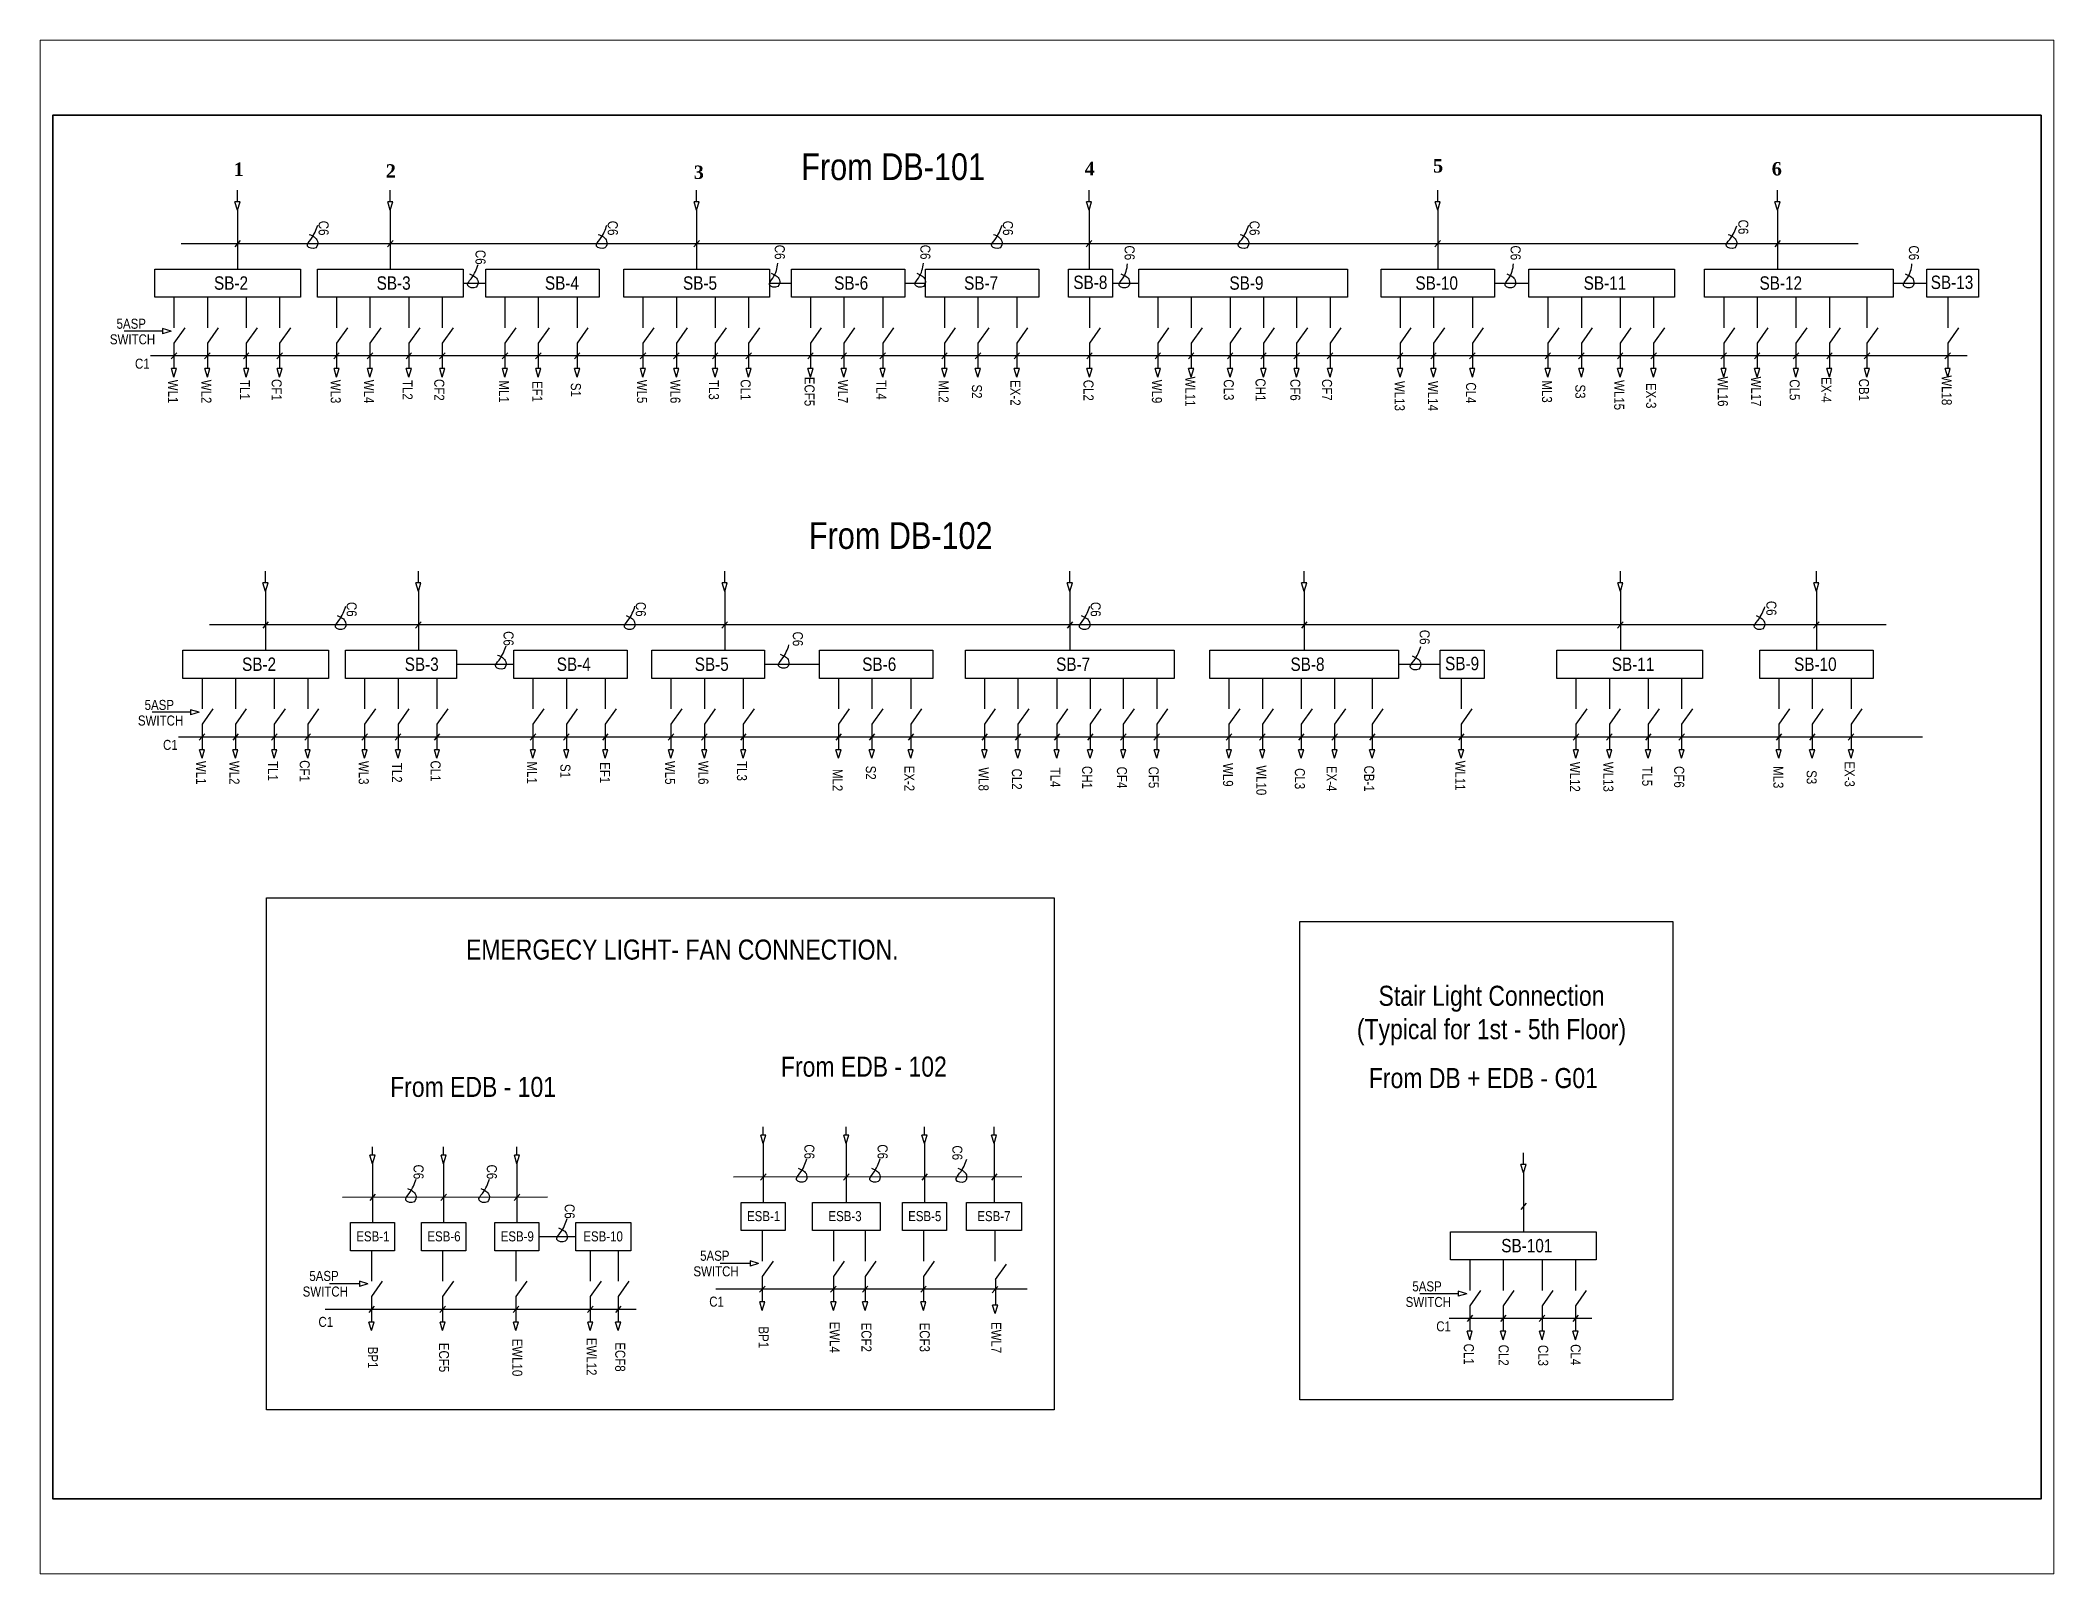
# Paper-space layout 'Layout2' of a CAD drawing. Header units: inches. Extents: x 1.05 to 9.45, y 0.8 to 7.2.
# The model-space entities are those that its viewports show. They can reach past a viewport. Long polylines and large blocks are cut down to what shows.
import ezdxf

# ---------------------------------------------------------------- set-up
doc = ezdxf.new("R2010")
doc.units = ezdxf.units.IN
doc.header["$MEASUREMENT"] = 0
doc.linetypes.add('DASHED', pattern=[0.75, 0.5, -0.25])
doc.layers.add('S. Wall', color=101, linetype='Continuous', lineweight=25)
doc.layers.add('WALL', color=3, linetype='Continuous', lineweight=35)
doc.styles.add('arial narrow', font='ARIALN.TTF')
doc.styles.get("Standard").update_dxf_attribs({"font": 'timesbd.ttf', "height": 12})

psp = doc.layouts.new('Layout2')

msp = doc.modelspace()

# ---------------------------------------------------------------- texts
at = {"layer": 'S. Wall', "color": 0, "char_height": 4, "width": 2.6493, "attachment_point": 1}
for s, insert in [('1', (4358.11, 1768.22)), ('2', (4403.63, 1767.72)), ('3\\P', (4495.82, 1767.33)), ('4', (4612.84, 1768.44)), ('5', (4717.09, 1769.25)), ('6', (4818.47, 1768.38))]:
    msp.add_mtext(s, dxfattribs=dict(at, insert=insert))
at = {"layer": 'S. Wall', "color": 0, "attachment_point": 2, "style": 'arial narrow'}
for s, insert, char_height in [('From DB-101', (4555.5, 1770.98), 8), ('SB-2', (4357.33, 1734.16), 4), ('SB-3', (4406, 1734.16), 4), ('SB-4', (4456.38, 1734.16), 4), ('SB-5', (4497.7, 1734.16), 4), ('SB-6', (4542.94, 1734.16), 4), ('SB-7', (4581.83, 1734.16), 4), ('SB-8', (4614.53, 1734.37), 4), ('SB-9', (4661.25, 1734.16), 4), ('SB-10', (4718.19, 1734.16), 4), ('SB-11', (4768.55, 1734.16), 4), ('SB-12', (4821.18, 1734.16), 4), ('SB-13', (4872.42, 1734.37), 4), ('5ASP', (4327.46, 1721.47), 3), ('SWITCH', (4327.84, 1716.8), 3), ('C1', (4330.78, 1709.51), 3), ('From DB-102', (4557.78, 1660.55), 8), ('SB-2', (4365.72, 1620.02), 4), ('SB-3', (4414.4, 1620.02), 4), ('SB-4', (4459.9, 1620.02), 4), ('SB-5', (4501.2, 1620.02), 4), ('SB-6', (4551.34, 1620.02), 4), ('SB-7', (4609.37, 1620.02), 4), ('SB-8', (4679.52, 1620.02), 4), ('SB-9', (4725.79, 1620.23), 4), ('SB-11', (4776.95, 1620.02), 4), ('SB-10', (4831.52, 1620.02), 4), ('5ASP', (4335.86, 1607.33), 3), ('SWITCH', (4336.23, 1602.66), 3), ('C1', (4339.17, 1595.37), 3), ('EMERGECY LIGHT- FAN CONNECTION.', (4492.38, 1535.58), 6), ('Stair Light Connection\\P(Typical for 1st - 5th Floor)', (4734.6, 1521.75), 6), ('From EDB - 102', (4546.74, 1500.53), 6), ('From EDB - 101', (4429.78, 1494.47), 6), ('From DB + EDB - G01', (4732.16, 1497.11), 6), ('ESB-1', (4516.73, 1454.27), 3), ('ESB-3', (4541.1, 1454.27), 3), ('ESB-5', (4564.96, 1454.27), 3), ('ESB-7', (4585.65, 1454.27), 3), ('ESB-1', (4399.77, 1448.21), 3), ('ESB-6', (4421.06, 1448.21), 3), ('ESB-9', (4443, 1448.21), 3), ('ESB-10', (4468.69, 1448.21), 3), ('5ASP', (4502.12, 1442.41), 3), ('SB-101', (4745.16, 1445.93), 4), ('5ASP', (4385.16, 1436.36), 3), ('SWITCH', (4502.5, 1437.74), 3), ('SWITCH', (4385.54, 1431.69), 3), ('C1', (4502.65, 1428.67), 3), ('SWITCH', (4715.67, 1428.57), 3), ('5ASP', (4715.3, 1433.24), 3), ('C1', (4385.69, 1422.61), 3), ('C1', (4720.26, 1421.27), 3)]:
    msp.add_mtext(s, dxfattribs=dict(at, insert=insert, char_height=char_height))
at = {"layer": 'S. Wall', "color": 0, "char_height": 3, "attachment_point": 2, "rotation": 270, "style": 'arial narrow'}
for s, insert in [('C6', (4386.54, 1748.6)), ('C6', (4473.09, 1748.6)), ('C6', (4591.36, 1748.6)), ('C6', (4665.17, 1748.6)), ('C6', (4811.47, 1748.93)), ('C6', (4433.5, 1739.87)), ('C6', (4523.07, 1741.41)), ('C6', (4566.65, 1741.41)), ('C6', (4627.78, 1741.21)), ('C6', (4743.31, 1741.21)), ('C6', (4862.53, 1741.21)), ('WL1', (4341.48, 1699.67)), ('WL2', (4351.45, 1699.67)), ('TL1', (4362.98, 1700.17)), ('CF1', (4372.48, 1700.17)), ('WL3', (4390.16, 1699.67)), ('WL4', (4400.13, 1699.67)), ('TL2', (4411.66, 1700.17)), ('CF2', (4421.16, 1700.17)), ('ML1', (4440.54, 1699.67)), ('EF1', (4450.51, 1699.67)), ('S1', (4462.04, 1700.17)), ('WL5', (4481.85, 1699.67)), ('WL6', (4491.82, 1699.67)), ('TL3', (4503.35, 1700.17)), ('CL1', (4512.85, 1700.17)), ('ECF5', (4531.98, 1699.67)), ('WL7', (4541.95, 1699.67)), ('TL4', (4553.48, 1700.17)), ('ML2', (4572.11, 1699.67)), ('S2', (4582.08, 1699.67)), ('EX-2', (4593.61, 1699.26)), ('CL2', (4615.47, 1700.03)), ('WL9', (4635.96, 1699.67)), ('WL11', (4645.93, 1699.67)), ('CL3', (4657.46, 1700.17)), ('CH1', (4666.96, 1700.17)), ('CF6', (4677.37, 1700.17)), ('CF7', (4686.87, 1700.17)), ('WL13', (4708.62, 1698.34)), ('WL14', (4718.59, 1698.34)), ('CL4', (4729.97, 1699.26)), ('ML3', (4752.71, 1699.67)), ('S3', (4762.68, 1699.67)), ('WL15', (4774.31, 1698.61)), ('EX-3', (4783.87, 1698.42)), ('WL16', (4805.33, 1699.67)), ('WL17', (4815.3, 1699.67)), ('CL5', (4826.83, 1700.17)), ('EX-4', (4836.33, 1700.17)), ('CB1', (4847.57, 1700.17)), ('WL18', (4872.35, 1700.03)), ('C6', (4394.93, 1634.46)), ('C6', (4481.48, 1634.46)), ('C6', (4617.62, 1634.46)), ('C6', (4819.86, 1634.79)), ('C6', (4441.89, 1625.73)), ('C6', (4528.48, 1625.6)), ('C6', (4716.09, 1626.12)), ('WL1', (4349.88, 1585.54)), ('WL2', (4359.84, 1585.54)), ('TL1', (4371.38, 1586.04)), ('CF1', (4380.88, 1586.04)), ('WL3', (4398.55, 1585.54)), ('TL2', (4408.52, 1585.54)), ('CL1', (4420.05, 1586.04)), ('ML1', (4448.93, 1585.54)), ('S1', (4458.9, 1586.04)), ('EF1', (4470.75, 1585.54)), ('WL5', (4490.25, 1585.54)), ('WL6', (4500.21, 1585.54)), ('TL3', (4511.75, 1586.04)), ('ML2', (4540.37, 1583.33)), ('S2', (4550.34, 1585.54)), ('EX-2', (4561.87, 1583.83)), ('WL8', (4584.07, 1583.62)), ('CL2', (4594.04, 1583.62)), ('TL4', (4605.57, 1584.12)), ('CH1', (4615.07, 1584.12)), ('CF4', (4625.48, 1584.12)), ('CF5', (4634.98, 1584.12)), ('WL9', (4657.24, 1584.9)), ('WL10', (4667.21, 1583.26)), ('CL3', (4678.74, 1583.76)), ('EX-4', (4688.24, 1583.76)), ('CB-1', (4699.48, 1583.76)), ('WL11', (4726.73, 1584.66)), ('WL12', (4761.1, 1584.3)), ('WL13', (4771.07, 1584.3)), ('TL5', (4782.7, 1584.47)), ('CF6', (4792.26, 1584.28)), ('ML3', (4821.95, 1584.2)), ('S3', (4831.92, 1584.2)), ('EX-3', (4843.3, 1585.12)), ('C6', (4531.93, 1472.07)), ('C6', (4553.85, 1472.07)), ('C6', (4576.22, 1471.75)), ('C6', (4414.96, 1466.02)), ('C6', (4436.89, 1466.02)), ('C6', (4460.18, 1454.2)), ('BP1', (4518.24, 1416.5)), ('EWL4', (4539.53, 1416.5)), ('ECF2', (4549.01, 1416.5)), ('ECF3', (4566.46, 1416.5)), ('EWL7', (4587.86, 1416.4)), ('BP1', (4401.28, 1410.44)), ('ECF5', (4422.57, 1410.44)), ('EWL10', (4444.51, 1410.44)), ('EWL12', (4466.75, 1410.69)), ('ECF8', (4475.32, 1410.59)), ('CL1', (4729.31, 1411.44)), ('CL2', (4739.74, 1411.13)), ('CL3', (4751.56, 1411.05)), ('CL4', (4761.28, 1411.28))]:
    msp.add_mtext(s, dxfattribs=dict(at, insert=insert))

# ---------------------------------------------------------------- linework, layer by layer
at = {"layer": 'S. Wall', "color": 0}
for p, q in [((4359.27, 1756.5), (4359.27, 1759.98)), ((4405, 1756.5), (4405, 1759.98)), ((4496.69, 1756.5), (4496.69, 1759.98)), ((4614.13, 1756.5), (4614.13, 1759.98)), ((4718.49, 1756.5), (4718.49, 1759.98)), ((4820.17, 1756.5), (4820.17, 1759.98)), ((4359.27, 1753.94), (4358.49, 1756.5)), ((4360.04, 1756.5), (4358.49, 1756.5)), ((4359.27, 1753.94), (4360.04, 1756.5)), ((4359.27, 1753.94), (4359.27, 1736.34)), ((4405, 1753.94), (4404.22, 1756.5)), ((4405.77, 1756.5), (4404.22, 1756.5)), ((4405, 1753.94), (4405.77, 1756.5)), ((4405, 1753.94), (4405, 1736.34)), ((4496.69, 1753.94), (4495.92, 1756.5)), ((4497.46, 1756.5), (4495.92, 1756.5)), ((4496.69, 1753.94), (4497.46, 1756.5)), ((4496.69, 1753.94), (4496.69, 1736.34)), ((4614.13, 1753.94), (4613.36, 1756.5)), ((4614.91, 1756.5), (4613.36, 1756.5)), ((4614.13, 1753.94), (4614.91, 1756.5)), ((4614.13, 1753.94), (4614.13, 1736.34)), ((4718.49, 1753.94), (4717.72, 1756.5)), ((4719.26, 1756.5), (4717.72, 1756.5)), ((4718.49, 1753.94), (4719.26, 1756.5)), ((4718.49, 1753.94), (4718.49, 1736.34)), ((4820.17, 1753.94), (4819.4, 1756.5)), ((4820.95, 1756.5), (4819.4, 1756.5)), ((4820.17, 1753.94), (4820.95, 1756.5)), ((4820.17, 1753.94), (4820.17, 1736.34)), ((4844.3, 1743.94), (4342.45, 1743.94)), ((4360.09, 1744.88), (4358.45, 1743)), ((4405.82, 1744.88), (4404.18, 1743)), ((4497.51, 1744.88), (4495.87, 1743)), ((4614.95, 1744.88), (4613.31, 1743)), ((4719.31, 1744.88), (4717.67, 1743)), ((4820.99, 1744.88), (4819.35, 1743)), ((4340.25, 1727.91), (4340.25, 1718.76)), ((4350.25, 1727.91), (4350.25, 1718.76)), ((4361.88, 1727.91), (4361.88, 1718.76)), ((4371.88, 1727.91), (4371.88, 1718.76)), ((4388.92, 1727.91), (4388.92, 1718.76)), ((4398.92, 1727.91), (4398.92, 1718.76)), ((4410.56, 1727.91), (4410.56, 1718.76)), ((4420.56, 1727.91), (4420.56, 1718.76)), ((4439.3, 1727.91), (4439.3, 1718.76)), ((4449.3, 1727.91), (4449.3, 1718.76)), ((4460.94, 1727.91), (4460.94, 1718.76)), ((4480.62, 1727.91), (4480.62, 1718.76)), ((4490.62, 1727.91), (4490.62, 1718.76)), ((4502.25, 1727.91), (4502.25, 1718.76)), ((4512.25, 1727.91), (4512.25, 1718.76)), ((4530.74, 1727.91), (4530.74, 1718.76)), ((4540.74, 1727.91), (4540.74, 1718.76)), ((4552.37, 1727.91), (4552.37, 1718.76)), ((4570.88, 1727.91), (4570.88, 1718.76)), ((4580.88, 1727.91), (4580.88, 1718.76)), ((4592.51, 1727.91), (4592.51, 1718.76)), ((4614.25, 1727.91), (4614.25, 1718.76)), ((4634.72, 1727.91), (4634.72, 1718.76)), ((4644.72, 1727.91), (4644.72, 1718.76)), ((4656.36, 1727.91), (4656.36, 1718.76)), ((4666.36, 1727.91), (4666.36, 1718.76)), ((4676.27, 1727.91), (4676.27, 1718.76)), ((4686.27, 1727.91), (4686.27, 1718.76)), ((4707.24, 1727.91), (4707.24, 1718.76)), ((4717.24, 1727.91), (4717.24, 1718.76)), ((4728.87, 1727.91), (4728.87, 1718.76)), ((4751.48, 1727.91), (4751.48, 1718.76)), ((4761.48, 1727.91), (4761.48, 1718.76)), ((4773.11, 1727.91), (4773.11, 1718.76)), ((4783.11, 1727.91), (4783.11, 1718.76)), ((4804.1, 1727.91), (4804.1, 1718.76)), ((4814.1, 1727.91), (4814.1, 1718.76)), ((4825.73, 1727.91), (4825.73, 1718.76)), ((4835.73, 1727.91), (4835.73, 1718.76)), ((4846.97, 1727.91), (4846.97, 1718.76)), ((4871.13, 1727.91), (4871.13, 1718.76)), ((4339.38, 1717.76), (4336.82, 1718.54)), ((4336.82, 1718.54), (4336.82, 1716.99)), ((4339.38, 1717.76), (4336.82, 1716.99)), ((4343.48, 1718.76), (4340.25, 1714.17)), ((4353.48, 1718.76), (4350.25, 1714.17)), ((4365.12, 1718.76), (4361.88, 1714.17)), ((4375.12, 1718.76), (4371.88, 1714.17)), ((4392.16, 1718.76), (4388.92, 1714.17)), ((4402.16, 1718.76), (4398.92, 1714.17)), ((4413.79, 1718.76), (4410.56, 1714.17)), ((4423.79, 1718.76), (4420.56, 1714.17)), ((4442.54, 1718.76), (4439.3, 1714.17)), ((4452.54, 1718.76), (4449.3, 1714.17)), ((4464.17, 1718.76), (4460.94, 1714.17)), ((4483.85, 1718.76), (4480.62, 1714.17)), ((4493.85, 1718.76), (4490.62, 1714.17)), ((4505.48, 1718.76), (4502.25, 1714.17)), ((4515.48, 1718.76), (4512.25, 1714.17)), ((4533.98, 1718.76), (4530.74, 1714.17)), ((4543.98, 1718.76), (4540.74, 1714.17)), ((4555.61, 1718.76), (4552.37, 1714.17)), ((4574.11, 1718.76), (4570.88, 1714.17)), ((4584.11, 1718.76), (4580.88, 1714.17)), ((4595.74, 1718.76), (4592.51, 1714.17)), ((4617.48, 1718.76), (4614.25, 1714.17)), ((4637.96, 1718.76), (4634.72, 1714.17)), ((4647.96, 1718.76), (4644.72, 1714.17)), ((4659.59, 1718.76), (4656.36, 1714.17)), ((4669.59, 1718.76), (4666.36, 1714.17)), ((4679.5, 1718.76), (4676.27, 1714.17)), ((4689.5, 1718.76), (4686.27, 1714.17)), ((4710.48, 1718.76), (4707.24, 1714.17)), ((4720.48, 1718.76), (4717.24, 1714.17)), ((4732.11, 1718.76), (4728.87, 1714.17)), ((4754.71, 1718.76), (4751.48, 1714.17)), ((4764.71, 1718.76), (4761.48, 1714.17)), ((4776.34, 1718.76), (4773.11, 1714.17)), ((4786.34, 1718.76), (4783.11, 1714.17)), ((4807.34, 1718.76), (4804.1, 1714.17)), ((4817.34, 1718.76), (4814.1, 1714.17)), ((4828.97, 1718.76), (4825.73, 1714.17)), ((4838.97, 1718.76), (4835.73, 1714.17)), ((4850.21, 1718.76), (4846.97, 1714.17)), ((4874.37, 1718.76), (4871.13, 1714.17)), ((4340.25, 1714.17), (4340.25, 1706.56)), ((4350.25, 1714.17), (4350.25, 1706.56)), ((4361.88, 1714.17), (4361.88, 1706.56)), ((4371.88, 1714.17), (4371.88, 1706.56)), ((4388.92, 1714.17), (4388.92, 1706.56)), ((4398.92, 1714.17), (4398.92, 1706.56)), ((4410.56, 1714.17), (4410.56, 1706.56)), ((4420.56, 1714.17), (4420.56, 1706.56)), ((4439.3, 1714.17), (4439.3, 1706.56)), ((4449.3, 1714.17), (4449.3, 1706.56)), ((4460.94, 1714.17), (4460.94, 1706.56)), ((4480.62, 1714.17), (4480.62, 1706.56)), ((4490.62, 1714.17), (4490.62, 1706.56)), ((4502.25, 1714.17), (4502.25, 1706.56)), ((4512.25, 1714.17), (4512.25, 1706.56)), ((4530.74, 1714.17), (4530.74, 1706.56)), ((4540.74, 1714.17), (4540.74, 1706.56)), ((4552.37, 1714.17), (4552.37, 1706.56)), ((4570.88, 1714.17), (4570.88, 1706.56)), ((4580.88, 1714.17), (4580.88, 1706.56)), ((4592.51, 1714.17), (4592.51, 1706.56)), ((4614.25, 1714.17), (4614.25, 1706.56)), ((4634.72, 1714.17), (4634.72, 1706.56)), ((4644.72, 1714.17), (4644.72, 1706.56)), ((4656.36, 1714.17), (4656.36, 1706.56)), ((4666.36, 1714.17), (4666.36, 1706.56)), ((4676.27, 1714.17), (4676.27, 1706.56)), ((4686.27, 1714.17), (4686.27, 1706.56)), ((4707.24, 1714.17), (4707.24, 1706.56)), ((4717.24, 1714.17), (4717.24, 1706.56)), ((4728.87, 1714.17), (4728.87, 1706.56)), ((4751.48, 1714.17), (4751.48, 1706.56)), ((4761.48, 1714.17), (4761.48, 1706.56)), ((4773.11, 1714.17), (4773.11, 1706.56)), ((4783.11, 1714.17), (4783.11, 1706.56)), ((4804.1, 1714.17), (4804.1, 1706.56)), ((4814.1, 1714.17), (4814.1, 1706.56)), ((4825.73, 1714.17), (4825.73, 1706.56)), ((4835.73, 1714.17), (4835.73, 1706.56)), ((4846.97, 1714.17), (4846.97, 1706.56)), ((4871.13, 1714.17), (4871.13, 1706.56)), ((4876.92, 1710.37), (4333.26, 1710.37)), ((4341.07, 1711.3), (4339.43, 1709.43)), ((4340.25, 1704), (4339.48, 1706.56)), ((4341.02, 1706.56), (4339.48, 1706.56)), ((4340.25, 1704), (4341.02, 1706.56)), ((4351.07, 1711.3), (4349.43, 1709.43)), ((4350.25, 1704), (4349.48, 1706.56)), ((4351.02, 1706.56), (4349.48, 1706.56)), ((4350.25, 1704), (4351.02, 1706.56)), ((4362.7, 1711.3), (4361.06, 1709.43)), ((4361.88, 1704), (4361.11, 1706.56)), ((4362.65, 1706.56), (4361.11, 1706.56)), ((4361.88, 1704), (4362.65, 1706.56)), ((4372.7, 1711.3), (4371.06, 1709.43)), ((4371.88, 1704), (4371.11, 1706.56)), ((4372.65, 1706.56), (4371.11, 1706.56)), ((4371.88, 1704), (4372.65, 1706.56)), ((4389.74, 1711.3), (4388.1, 1709.43)), ((4388.92, 1704), (4388.15, 1706.56)), ((4389.7, 1706.56), (4388.15, 1706.56)), ((4388.92, 1704), (4389.7, 1706.56)), ((4399.74, 1711.3), (4398.1, 1709.43)), ((4398.92, 1704), (4398.15, 1706.56)), ((4399.7, 1706.56), (4398.15, 1706.56)), ((4398.92, 1704), (4399.7, 1706.56)), ((4411.38, 1711.3), (4409.74, 1709.43)), ((4410.56, 1704), (4409.78, 1706.56)), ((4411.33, 1706.56), (4409.78, 1706.56)), ((4410.56, 1704), (4411.33, 1706.56)), ((4421.38, 1711.3), (4419.74, 1709.43)), ((4420.56, 1704), (4419.78, 1706.56)), ((4421.33, 1706.56), (4419.78, 1706.56)), ((4420.56, 1704), (4421.33, 1706.56)), ((4440.13, 1711.3), (4438.48, 1709.43)), ((4439.3, 1704), (4438.53, 1706.56)), ((4440.08, 1706.56), (4438.53, 1706.56)), ((4439.3, 1704), (4440.08, 1706.56)), ((4450.13, 1711.3), (4448.48, 1709.43)), ((4449.3, 1704), (4448.53, 1706.56)), ((4450.08, 1706.56), (4448.53, 1706.56)), ((4449.3, 1704), (4450.08, 1706.56)), ((4461.76, 1711.3), (4460.12, 1709.43)), ((4460.94, 1704), (4460.16, 1706.56)), ((4461.71, 1706.56), (4460.16, 1706.56)), ((4460.94, 1704), (4461.71, 1706.56)), ((4481.44, 1711.3), (4479.8, 1709.43)), ((4480.62, 1704), (4479.84, 1706.56)), ((4481.39, 1706.56), (4479.84, 1706.56)), ((4480.62, 1704), (4481.39, 1706.56)), ((4491.44, 1711.3), (4489.8, 1709.43)), ((4490.62, 1704), (4489.84, 1706.56)), ((4491.39, 1706.56), (4489.84, 1706.56)), ((4490.62, 1704), (4491.39, 1706.56)), ((4503.07, 1711.3), (4501.43, 1709.43)), ((4502.25, 1704), (4501.48, 1706.56)), ((4503.02, 1706.56), (4501.48, 1706.56)), ((4502.25, 1704), (4503.02, 1706.56)), ((4513.07, 1711.3), (4511.43, 1709.43)), ((4512.25, 1704), (4511.48, 1706.56)), ((4513.02, 1706.56), (4511.48, 1706.56)), ((4512.25, 1704), (4513.02, 1706.56)), ((4531.56, 1711.3), (4529.92, 1709.43)), ((4530.74, 1704), (4529.97, 1706.56)), ((4531.52, 1706.56), (4529.97, 1706.56)), ((4530.74, 1704), (4531.52, 1706.56)), ((4541.56, 1711.3), (4539.92, 1709.43)), ((4540.74, 1704), (4539.97, 1706.56)), ((4541.52, 1706.56), (4539.97, 1706.56)), ((4540.74, 1704), (4541.52, 1706.56)), ((4553.19, 1711.3), (4551.55, 1709.43)), ((4552.37, 1704), (4551.6, 1706.56)), ((4553.15, 1706.56), (4551.6, 1706.56)), ((4552.37, 1704), (4553.15, 1706.56)), ((4571.7, 1711.3), (4570.06, 1709.43)), ((4570.88, 1704), (4570.1, 1706.56)), ((4571.65, 1706.56), (4570.1, 1706.56)), ((4570.88, 1704), (4571.65, 1706.56)), ((4581.7, 1711.3), (4580.06, 1709.43)), ((4580.88, 1704), (4580.1, 1706.56)), ((4581.65, 1706.56), (4580.1, 1706.56)), ((4580.88, 1704), (4581.65, 1706.56)), ((4593.33, 1711.3), (4591.69, 1709.43)), ((4592.51, 1704), (4591.74, 1706.56)), ((4593.28, 1706.56), (4591.74, 1706.56)), ((4592.51, 1704), (4593.28, 1706.56)), ((4615.07, 1711.3), (4613.43, 1709.43)), ((4614.25, 1704), (4613.48, 1706.56)), ((4615.02, 1706.56), (4613.48, 1706.56)), ((4614.25, 1704), (4615.02, 1706.56)), ((4635.54, 1711.3), (4633.9, 1709.43)), ((4634.72, 1704), (4633.95, 1706.56)), ((4635.5, 1706.56), (4633.95, 1706.56)), ((4634.72, 1704), (4635.5, 1706.56)), ((4645.54, 1711.3), (4643.9, 1709.43)), ((4644.72, 1704), (4643.95, 1706.56)), ((4645.5, 1706.56), (4643.95, 1706.56)), ((4644.72, 1704), (4645.5, 1706.56)), ((4657.18, 1711.3), (4655.54, 1709.43)), ((4656.36, 1704), (4655.58, 1706.56)), ((4657.13, 1706.56), (4655.58, 1706.56)), ((4656.36, 1704), (4657.13, 1706.56)), ((4667.18, 1711.3), (4665.54, 1709.43)), ((4666.36, 1704), (4665.58, 1706.56)), ((4667.13, 1706.56), (4665.58, 1706.56)), ((4666.36, 1704), (4667.13, 1706.56)), ((4677.09, 1711.3), (4675.45, 1709.43)), ((4676.27, 1704), (4675.49, 1706.56)), ((4677.04, 1706.56), (4675.49, 1706.56)), ((4676.27, 1704), (4677.04, 1706.56)), ((4687.09, 1711.3), (4685.45, 1709.43)), ((4686.27, 1704), (4685.49, 1706.56)), ((4687.04, 1706.56), (4685.49, 1706.56)), ((4686.27, 1704), (4687.04, 1706.56)), ((4708.06, 1711.3), (4706.42, 1709.43)), ((4707.24, 1704), (4706.47, 1706.56)), ((4708.01, 1706.56), (4706.47, 1706.56)), ((4707.24, 1704), (4708.01, 1706.56)), ((4718.06, 1711.3), (4716.42, 1709.43)), ((4717.24, 1704), (4716.47, 1706.56)), ((4718.01, 1706.56), (4716.47, 1706.56)), ((4717.24, 1704), (4718.01, 1706.56)), ((4729.69, 1711.3), (4728.05, 1709.43)), ((4728.87, 1704), (4728.1, 1706.56)), ((4729.65, 1706.56), (4728.1, 1706.56)), ((4728.87, 1704), (4729.65, 1706.56)), ((4752.3, 1711.3), (4750.66, 1709.43)), ((4751.48, 1704), (4750.7, 1706.56)), ((4752.25, 1706.56), (4750.7, 1706.56)), ((4751.48, 1704), (4752.25, 1706.56)), ((4762.3, 1711.3), (4760.66, 1709.43)), ((4761.48, 1704), (4760.7, 1706.56)), ((4762.25, 1706.56), (4760.7, 1706.56)), ((4761.48, 1704), (4762.25, 1706.56)), ((4773.93, 1711.3), (4772.29, 1709.43)), ((4773.11, 1704), (4772.33, 1706.56)), ((4773.88, 1706.56), (4772.33, 1706.56)), ((4773.11, 1704), (4773.88, 1706.56)), ((4783.93, 1711.3), (4782.29, 1709.43)), ((4783.11, 1704), (4782.33, 1706.56)), ((4783.88, 1706.56), (4782.33, 1706.56)), ((4783.11, 1704), (4783.88, 1706.56)), ((4804.92, 1711.3), (4803.28, 1709.43)), ((4804.1, 1704), (4803.33, 1706.56)), ((4804.87, 1706.56), (4803.33, 1706.56)), ((4804.1, 1704), (4804.87, 1706.56)), ((4814.92, 1711.3), (4813.28, 1709.43)), ((4814.1, 1704), (4813.33, 1706.56)), ((4814.87, 1706.56), (4813.33, 1706.56)), ((4814.1, 1704), (4814.87, 1706.56)), ((4826.55, 1711.3), (4824.91, 1709.43)), ((4825.73, 1704), (4824.96, 1706.56)), ((4826.5, 1706.56), (4824.96, 1706.56)), ((4825.73, 1704), (4826.5, 1706.56)), ((4836.55, 1711.3), (4834.91, 1709.43)), ((4835.73, 1704), (4834.96, 1706.56)), ((4836.5, 1706.56), (4834.96, 1706.56)), ((4835.73, 1704), (4836.5, 1706.56)), ((4847.79, 1711.3), (4846.15, 1709.43)), ((4846.97, 1704), (4846.2, 1706.56)), ((4847.74, 1706.56), (4846.2, 1706.56)), ((4846.97, 1704), (4847.74, 1706.56)), ((4871.95, 1711.3), (4870.31, 1709.43)), ((4871.13, 1704), (4870.36, 1706.56)), ((4871.9, 1706.56), (4870.36, 1706.56)), ((4871.13, 1704), (4871.9, 1706.56)), ((4367.66, 1642.36), (4367.66, 1645.84)), ((4413.39, 1642.36), (4413.39, 1645.84)), ((4505.08, 1642.36), (4505.08, 1645.84)), ((4608.39, 1642.36), (4608.39, 1645.84)), ((4678.51, 1642.36), (4678.51, 1645.84)), ((4773.17, 1642.36), (4773.17, 1645.84)), ((4831.82, 1642.36), (4831.82, 1645.84)), ((4367.66, 1639.8), (4366.89, 1642.36)), ((4368.43, 1642.36), (4366.89, 1642.36)), ((4367.66, 1639.8), (4368.43, 1642.36)), ((4367.66, 1639.8), (4367.66, 1622.2)), ((4413.39, 1639.8), (4412.62, 1642.36)), ((4414.16, 1642.36), (4412.62, 1642.36)), ((4413.39, 1639.8), (4414.16, 1642.36)), ((4413.39, 1639.8), (4413.39, 1622.2)), ((4505.08, 1639.8), (4504.31, 1642.36)), ((4505.86, 1642.36), (4504.31, 1642.36)), ((4505.08, 1639.8), (4505.86, 1642.36)), ((4505.08, 1639.8), (4505.08, 1622.2)), ((4608.39, 1639.8), (4607.61, 1642.36)), ((4609.16, 1642.36), (4607.61, 1642.36)), ((4608.39, 1639.8), (4609.16, 1642.36)), ((4608.39, 1639.8), (4608.39, 1622.2)), ((4678.51, 1639.8), (4677.74, 1642.36)), ((4679.28, 1642.36), (4677.74, 1642.36)), ((4678.51, 1639.8), (4679.28, 1642.36)), ((4678.51, 1639.8), (4678.51, 1622.2)), ((4773.17, 1639.8), (4772.39, 1642.36)), ((4773.94, 1642.36), (4772.39, 1642.36)), ((4773.17, 1639.8), (4773.94, 1642.36)), ((4773.17, 1639.8), (4773.17, 1622.2)), ((4831.82, 1639.8), (4831.05, 1642.36)), ((4832.59, 1642.36), (4831.05, 1642.36)), ((4831.82, 1639.8), (4832.59, 1642.36)), ((4831.82, 1639.8), (4831.82, 1622.2)), ((4852.69, 1629.8), (4350.84, 1629.8)), ((4368.48, 1630.74), (4366.84, 1628.86)), ((4414.21, 1630.74), (4412.57, 1628.86)), ((4505.9, 1630.74), (4504.26, 1628.86)), ((4609.21, 1630.74), (4607.57, 1628.86)), ((4679.33, 1630.74), (4677.69, 1628.86)), ((4773.99, 1630.74), (4772.35, 1628.86)), ((4832.64, 1630.74), (4831, 1628.86)), ((4348.64, 1613.77), (4348.64, 1604.63)), ((4358.64, 1613.77), (4358.64, 1604.63)), ((4370.27, 1613.77), (4370.27, 1604.63)), ((4380.27, 1613.77), (4380.27, 1604.63)), ((4397.32, 1613.77), (4397.32, 1604.63)), ((4407.32, 1613.77), (4407.32, 1604.63)), ((4418.95, 1613.77), (4418.95, 1604.63)), ((4447.7, 1613.77), (4447.7, 1604.63)), ((4457.7, 1613.77), (4457.7, 1604.63)), ((4469.33, 1613.77), (4469.33, 1604.63)), ((4489.01, 1613.77), (4489.01, 1604.63)), ((4499.01, 1613.77), (4499.01, 1604.63)), ((4510.64, 1613.77), (4510.64, 1604.63)), ((4539.14, 1613.77), (4539.14, 1604.63)), ((4549.14, 1613.77), (4549.14, 1604.63)), ((4560.77, 1613.77), (4560.77, 1604.63)), ((4582.84, 1613.77), (4582.84, 1604.63)), ((4592.84, 1613.77), (4592.84, 1604.63)), ((4604.47, 1613.77), (4604.47, 1604.63)), ((4614.47, 1613.77), (4614.47, 1604.63)), ((4624.38, 1613.77), (4624.38, 1604.63)), ((4634.38, 1613.77), (4634.38, 1604.63)), ((4656.01, 1613.77), (4656.01, 1604.63)), ((4666.01, 1613.77), (4666.01, 1604.63)), ((4677.64, 1613.77), (4677.64, 1604.63)), ((4687.64, 1613.77), (4687.64, 1604.63)), ((4698.88, 1613.77), (4698.88, 1604.63)), ((4725.51, 1613.77), (4725.51, 1604.63)), ((4759.87, 1613.77), (4759.87, 1604.63)), ((4769.87, 1613.77), (4769.87, 1604.63)), ((4781.5, 1613.77), (4781.5, 1604.63)), ((4791.5, 1613.77), (4791.5, 1604.63)), ((4820.57, 1613.77), (4820.57, 1604.63)), ((4830.57, 1613.77), (4830.57, 1604.63)), ((4842.2, 1613.77), (4842.2, 1604.63)), ((4347.78, 1603.62), (4345.22, 1604.4)), ((4345.22, 1604.4), (4345.22, 1602.85)), ((4347.78, 1603.62), (4345.22, 1602.85)), ((4351.88, 1604.63), (4348.64, 1600.03)), ((4361.88, 1604.63), (4358.64, 1600.03)), ((4373.51, 1604.63), (4370.27, 1600.03)), ((4383.51, 1604.63), (4380.27, 1600.03)), ((4400.55, 1604.63), (4397.32, 1600.03)), ((4410.55, 1604.63), (4407.32, 1600.03)), ((4422.18, 1604.63), (4418.95, 1600.03)), ((4450.93, 1604.63), (4447.7, 1600.03)), ((4460.93, 1604.63), (4457.7, 1600.03)), ((4472.57, 1604.63), (4469.33, 1600.03)), ((4492.25, 1604.63), (4489.01, 1600.03)), ((4502.25, 1604.63), (4499.01, 1600.03)), ((4513.88, 1604.63), (4510.64, 1600.03)), ((4542.37, 1604.63), (4539.14, 1600.03)), ((4552.37, 1604.63), (4549.14, 1600.03)), ((4564, 1604.63), (4560.77, 1600.03)), ((4586.07, 1604.63), (4582.84, 1600.03)), ((4596.07, 1604.63), (4592.84, 1600.03)), ((4607.7, 1604.63), (4604.47, 1600.03)), ((4617.7, 1604.63), (4614.47, 1600.03)), ((4627.62, 1604.63), (4624.38, 1600.03)), ((4637.62, 1604.63), (4634.38, 1600.03)), ((4659.24, 1604.63), (4656.01, 1600.03)), ((4669.24, 1604.63), (4666.01, 1600.03)), ((4680.87, 1604.63), (4677.64, 1600.03)), ((4690.87, 1604.63), (4687.64, 1600.03)), ((4702.11, 1604.63), (4698.88, 1600.03)), ((4728.74, 1604.63), (4725.51, 1600.03)), ((4763.1, 1604.63), (4759.87, 1600.03)), ((4773.1, 1604.63), (4769.87, 1600.03)), ((4784.74, 1604.63), (4781.5, 1600.03)), ((4794.74, 1604.63), (4791.5, 1600.03)), ((4823.8, 1604.63), (4820.57, 1600.03)), ((4833.8, 1604.63), (4830.57, 1600.03)), ((4845.44, 1604.63), (4842.2, 1600.03)), ((4349.46, 1597.16), (4347.82, 1595.29)), ((4348.64, 1600.03), (4348.64, 1592.42)), ((4359.46, 1597.16), (4357.82, 1595.29)), ((4358.64, 1600.03), (4358.64, 1592.42)), ((4371.09, 1597.16), (4369.45, 1595.29)), ((4370.27, 1600.03), (4370.27, 1592.42)), ((4381.09, 1597.16), (4379.45, 1595.29)), ((4380.27, 1600.03), (4380.27, 1592.42)), ((4398.14, 1597.16), (4396.5, 1595.29)), ((4397.32, 1600.03), (4397.32, 1592.42)), ((4408.14, 1597.16), (4406.5, 1595.29)), ((4407.32, 1600.03), (4407.32, 1592.42)), ((4419.77, 1597.16), (4418.13, 1595.29)), ((4418.95, 1600.03), (4418.95, 1592.42)), ((4448.52, 1597.16), (4446.88, 1595.29)), ((4447.7, 1600.03), (4447.7, 1592.42)), ((4458.52, 1597.16), (4456.88, 1595.29)), ((4457.7, 1600.03), (4457.7, 1592.42)), ((4470.15, 1597.16), (4468.51, 1595.29)), ((4469.33, 1600.03), (4469.33, 1592.42)), ((4489.83, 1597.16), (4488.19, 1595.29)), ((4489.01, 1600.03), (4489.01, 1592.42)), ((4499.83, 1597.16), (4498.19, 1595.29)), ((4499.01, 1600.03), (4499.01, 1592.42)), ((4511.46, 1597.16), (4509.82, 1595.29)), ((4510.64, 1600.03), (4510.64, 1592.42)), ((4539.96, 1597.16), (4538.32, 1595.29)), ((4539.14, 1600.03), (4539.14, 1592.42)), ((4549.96, 1597.16), (4548.32, 1595.29)), ((4549.14, 1600.03), (4549.14, 1592.42)), ((4561.59, 1597.16), (4559.95, 1595.29)), ((4560.77, 1600.03), (4560.77, 1592.42)), ((4583.66, 1597.16), (4582.02, 1595.29)), ((4582.84, 1600.03), (4582.84, 1592.42)), ((4593.66, 1597.16), (4592.02, 1595.29)), ((4592.84, 1600.03), (4592.84, 1592.42)), ((4605.29, 1597.16), (4603.65, 1595.29)), ((4604.47, 1600.03), (4604.47, 1592.42)), ((4615.29, 1597.16), (4613.65, 1595.29)), ((4614.47, 1600.03), (4614.47, 1592.42)), ((4625.2, 1597.16), (4623.56, 1595.29)), ((4624.38, 1600.03), (4624.38, 1592.42)), ((4635.2, 1597.16), (4633.56, 1595.29)), ((4634.38, 1600.03), (4634.38, 1592.42)), ((4656.83, 1597.16), (4655.19, 1595.29)), ((4656.01, 1600.03), (4656.01, 1592.42)), ((4666.83, 1597.16), (4665.19, 1595.29)), ((4666.01, 1600.03), (4666.01, 1592.42)), ((4678.46, 1597.16), (4676.82, 1595.29)), ((4677.64, 1600.03), (4677.64, 1592.42)), ((4688.46, 1597.16), (4686.82, 1595.29)), ((4687.64, 1600.03), (4687.64, 1592.42)), ((4699.7, 1597.16), (4698.06, 1595.29)), ((4698.88, 1600.03), (4698.88, 1592.42)), ((4726.33, 1597.16), (4724.69, 1595.29)), ((4725.51, 1600.03), (4725.51, 1592.42)), ((4760.69, 1597.16), (4759.05, 1595.29)), ((4759.87, 1600.03), (4759.87, 1592.42)), ((4770.69, 1597.16), (4769.05, 1595.29)), ((4769.87, 1600.03), (4769.87, 1592.42)), ((4782.32, 1597.16), (4780.68, 1595.29)), ((4781.5, 1600.03), (4781.5, 1592.42)), ((4792.32, 1597.16), (4790.68, 1595.29)), ((4791.5, 1600.03), (4791.5, 1592.42)), ((4821.39, 1597.16), (4819.75, 1595.29)), ((4820.57, 1600.03), (4820.57, 1592.42)), ((4831.39, 1597.16), (4829.75, 1595.29)), ((4830.57, 1600.03), (4830.57, 1592.42)), ((4843.02, 1597.16), (4841.38, 1595.29)), ((4842.2, 1600.03), (4842.2, 1592.42)), ((4863.58, 1596.23), (4341.65, 1596.23)), ((4348.64, 1589.86), (4347.87, 1592.42)), ((4349.41, 1592.42), (4347.87, 1592.42)), ((4348.64, 1589.86), (4349.41, 1592.42)), ((4358.64, 1589.86), (4357.87, 1592.42)), ((4359.41, 1592.42), (4357.87, 1592.42)), ((4358.64, 1589.86), (4359.41, 1592.42)), ((4370.27, 1589.86), (4369.5, 1592.42)), ((4371.05, 1592.42), (4369.5, 1592.42)), ((4370.27, 1589.86), (4371.05, 1592.42)), ((4380.27, 1589.86), (4379.5, 1592.42)), ((4381.05, 1592.42), (4379.5, 1592.42)), ((4380.27, 1589.86), (4381.05, 1592.42)), ((4397.32, 1589.86), (4396.54, 1592.42)), ((4398.09, 1592.42), (4396.54, 1592.42)), ((4397.32, 1589.86), (4398.09, 1592.42)), ((4407.32, 1589.86), (4406.54, 1592.42)), ((4408.09, 1592.42), (4406.54, 1592.42)), ((4407.32, 1589.86), (4408.09, 1592.42)), ((4418.95, 1589.86), (4418.18, 1592.42)), ((4419.72, 1592.42), (4418.18, 1592.42)), ((4418.95, 1589.86), (4419.72, 1592.42)), ((4447.7, 1589.86), (4446.93, 1592.42)), ((4448.47, 1592.42), (4446.93, 1592.42)), ((4447.7, 1589.86), (4448.47, 1592.42)), ((4457.7, 1589.86), (4456.93, 1592.42)), ((4458.47, 1592.42), (4456.93, 1592.42)), ((4457.7, 1589.86), (4458.47, 1592.42)), ((4469.33, 1589.86), (4468.56, 1592.42)), ((4470.1, 1592.42), (4468.56, 1592.42)), ((4469.33, 1589.86), (4470.1, 1592.42)), ((4489.01, 1589.86), (4488.24, 1592.42)), ((4489.78, 1592.42), (4488.24, 1592.42)), ((4489.01, 1589.86), (4489.78, 1592.42)), ((4499.01, 1589.86), (4498.24, 1592.42)), ((4499.78, 1592.42), (4498.24, 1592.42)), ((4499.01, 1589.86), (4499.78, 1592.42)), ((4510.64, 1589.86), (4509.87, 1592.42)), ((4511.42, 1592.42), (4509.87, 1592.42)), ((4510.64, 1589.86), (4511.42, 1592.42)), ((4539.14, 1589.86), (4538.36, 1592.42)), ((4539.91, 1592.42), (4538.36, 1592.42)), ((4539.14, 1589.86), (4539.91, 1592.42)), ((4549.14, 1589.86), (4548.36, 1592.42)), ((4549.91, 1592.42), (4548.36, 1592.42)), ((4549.14, 1589.86), (4549.91, 1592.42)), ((4560.77, 1589.86), (4559.99, 1592.42)), ((4561.54, 1592.42), (4559.99, 1592.42)), ((4560.77, 1589.86), (4561.54, 1592.42)), ((4582.84, 1589.86), (4582.06, 1592.42)), ((4583.61, 1592.42), (4582.06, 1592.42)), ((4582.84, 1589.86), (4583.61, 1592.42)), ((4592.84, 1589.86), (4592.06, 1592.42)), ((4593.61, 1592.42), (4592.06, 1592.42)), ((4592.84, 1589.86), (4593.61, 1592.42)), ((4604.47, 1589.86), (4603.69, 1592.42)), ((4605.24, 1592.42), (4603.69, 1592.42)), ((4604.47, 1589.86), (4605.24, 1592.42)), ((4614.47, 1589.86), (4613.69, 1592.42)), ((4615.24, 1592.42), (4613.69, 1592.42)), ((4614.47, 1589.86), (4615.24, 1592.42)), ((4624.38, 1589.86), (4623.61, 1592.42)), ((4625.15, 1592.42), (4623.61, 1592.42)), ((4624.38, 1589.86), (4625.15, 1592.42)), ((4634.38, 1589.86), (4633.61, 1592.42)), ((4635.15, 1592.42), (4633.61, 1592.42)), ((4634.38, 1589.86), (4635.15, 1592.42)), ((4656.01, 1589.86), (4655.23, 1592.42)), ((4656.78, 1592.42), (4655.23, 1592.42)), ((4656.01, 1589.86), (4656.78, 1592.42)), ((4666.01, 1589.86), (4665.23, 1592.42)), ((4666.78, 1592.42), (4665.23, 1592.42)), ((4666.01, 1589.86), (4666.78, 1592.42)), ((4677.64, 1589.86), (4676.86, 1592.42)), ((4678.41, 1592.42), (4676.86, 1592.42)), ((4677.64, 1589.86), (4678.41, 1592.42)), ((4687.64, 1589.86), (4686.86, 1592.42)), ((4688.41, 1592.42), (4686.86, 1592.42)), ((4687.64, 1589.86), (4688.41, 1592.42)), ((4698.88, 1589.86), (4698.1, 1592.42)), ((4699.65, 1592.42), (4698.1, 1592.42)), ((4698.88, 1589.86), (4699.65, 1592.42)), ((4725.51, 1589.86), (4724.73, 1592.42)), ((4726.28, 1592.42), (4724.73, 1592.42)), ((4725.51, 1589.86), (4726.28, 1592.42)), ((4759.87, 1589.86), (4759.1, 1592.42)), ((4760.64, 1592.42), (4759.1, 1592.42)), ((4759.87, 1589.86), (4760.64, 1592.42)), ((4769.87, 1589.86), (4769.1, 1592.42)), ((4770.64, 1592.42), (4769.1, 1592.42)), ((4769.87, 1589.86), (4770.64, 1592.42)), ((4781.5, 1589.86), (4780.73, 1592.42)), ((4782.27, 1592.42), (4780.73, 1592.42)), ((4781.5, 1589.86), (4782.27, 1592.42)), ((4791.5, 1589.86), (4790.73, 1592.42)), ((4792.27, 1592.42), (4790.73, 1592.42)), ((4791.5, 1589.86), (4792.27, 1592.42)), ((4820.57, 1589.86), (4819.79, 1592.42)), ((4821.34, 1592.42), (4819.79, 1592.42)), ((4820.57, 1589.86), (4821.34, 1592.42)), ((4830.57, 1589.86), (4829.79, 1592.42)), ((4831.34, 1592.42), (4829.79, 1592.42)), ((4830.57, 1589.86), (4831.34, 1592.42)), ((4842.2, 1589.86), (4841.43, 1592.42)), ((4842.97, 1592.42), (4841.43, 1592.42)), ((4842.2, 1589.86), (4842.97, 1592.42)), ((4516.64, 1474.49), (4515.87, 1477.04)), ((4517.41, 1477.04), (4515.87, 1477.04)), ((4516.64, 1477.04), (4516.64, 1479.52)), ((4516.64, 1474.49), (4517.41, 1477.04)), ((4541.47, 1474.49), (4540.7, 1477.04)), ((4542.25, 1477.04), (4540.7, 1477.04)), ((4541.47, 1477.04), (4541.47, 1479.52)), ((4541.47, 1474.49), (4542.25, 1477.04)), ((4564.87, 1474.49), (4564.09, 1477.04)), ((4565.64, 1477.04), (4564.09, 1477.04)), ((4564.87, 1477.04), (4564.87, 1479.52)), ((4564.87, 1474.49), (4565.64, 1477.04)), ((4585.71, 1474.49), (4584.94, 1477.04)), ((4586.48, 1477.04), (4584.94, 1477.04)), ((4585.71, 1477.04), (4585.71, 1479.52)), ((4585.71, 1474.49), (4586.48, 1477.04)), ((4399.68, 1468.43), (4398.91, 1470.99)), ((4400.45, 1470.99), (4398.91, 1470.99)), ((4399.68, 1470.99), (4399.68, 1473.47)), ((4399.68, 1468.43), (4400.45, 1470.99)), ((4420.97, 1468.43), (4420.2, 1470.99)), ((4421.74, 1470.99), (4420.2, 1470.99)), ((4420.97, 1470.99), (4420.97, 1473.47)), ((4420.97, 1468.43), (4421.74, 1470.99)), ((4442.91, 1468.43), (4442.14, 1470.99)), ((4443.68, 1470.99), (4442.14, 1470.99)), ((4442.91, 1470.99), (4442.91, 1473.47)), ((4442.91, 1468.43), (4443.68, 1470.99)), ((4516.64, 1474.49), (4516.64, 1456.89)), ((4541.47, 1474.49), (4541.47, 1456.89)), ((4564.87, 1474.49), (4564.87, 1456.89)), ((4585.71, 1474.49), (4585.71, 1456.89)), ((4744.15, 1468.26), (4744.15, 1471.74)), ((4399.68, 1468.43), (4399.68, 1450.83)), ((4420.97, 1468.43), (4420.97, 1450.83)), ((4442.91, 1468.43), (4442.91, 1450.83)), ((4593.98, 1464.49), (4507.7, 1464.4)), ((4517.46, 1465.42), (4515.82, 1463.55)), ((4542.29, 1465.42), (4540.65, 1463.55)), ((4565.69, 1465.42), (4564.05, 1463.55)), ((4586.53, 1465.42), (4584.89, 1463.55)), ((4744.15, 1465.7), (4743.38, 1468.26)), ((4744.93, 1468.26), (4743.38, 1468.26)), ((4744.15, 1465.7), (4744.93, 1468.26)), ((4744.15, 1465.7), (4744.15, 1448.11)), ((4452, 1458.43), (4390.74, 1458.34)), ((4400.5, 1459.37), (4398.86, 1457.49)), ((4421.79, 1459.37), (4420.15, 1457.49)), ((4443.73, 1459.37), (4442.09, 1457.49)), ((4744.97, 1456.64), (4743.33, 1454.77)), ((4516.33, 1448.46), (4516.33, 1439.31)), ((4537.62, 1448.46), (4537.62, 1439.31)), ((4547.11, 1448.46), (4547.11, 1439.31)), ((4564.56, 1448.46), (4564.56, 1439.31)), ((4585.94, 1448.46), (4585.94, 1439.31)), ((4399.37, 1442.4), (4399.37, 1433.26)), ((4420.66, 1442.4), (4420.66, 1433.26)), ((4442.6, 1442.4), (4442.6, 1433.26)), ((4464.86, 1442.4), (4464.86, 1433.26)), ((4473.19, 1442.4), (4473.19, 1433.26)), ((4512.69, 1438.58), (4503.75, 1438.58)), ((4515.25, 1438.58), (4512.69, 1439.36)), ((4512.69, 1439.36), (4512.69, 1437.81)), ((4515.25, 1438.58), (4512.69, 1437.81)), ((4519.57, 1439.31), (4516.33, 1434.72)), ((4516.33, 1434.72), (4516.33, 1427.11)), ((4540.86, 1439.31), (4537.62, 1434.72)), ((4537.62, 1434.72), (4537.62, 1427.11)), ((4550.34, 1439.31), (4547.11, 1434.72)), ((4547.11, 1434.72), (4547.11, 1427.11)), ((4567.8, 1439.31), (4564.56, 1434.72)), ((4564.56, 1434.72), (4564.56, 1427.11)), ((4589.28, 1438.4), (4586.05, 1433.81)), ((4728.08, 1439.67), (4728.08, 1430.53)), ((4738.08, 1439.67), (4738.08, 1430.53)), ((4749.71, 1439.67), (4749.71, 1430.53)), ((4759.71, 1439.67), (4759.71, 1430.53)), ((4395.73, 1432.53), (4386.79, 1432.53)), ((4398.29, 1432.53), (4395.73, 1433.3)), ((4395.73, 1433.3), (4395.73, 1431.75)), ((4398.29, 1432.53), (4395.73, 1431.75)), ((4402.61, 1433.26), (4399.37, 1428.66)), ((4399.37, 1428.66), (4399.37, 1421.05)), ((4423.9, 1433.26), (4420.66, 1428.66)), ((4420.66, 1428.66), (4420.66, 1421.05)), ((4445.84, 1433.26), (4442.6, 1428.66)), ((4442.6, 1428.66), (4442.6, 1421.05)), ((4468.1, 1433.26), (4464.86, 1428.66)), ((4464.86, 1428.66), (4464.86, 1421.05)), ((4476.43, 1433.26), (4473.19, 1428.66)), ((4473.19, 1428.66), (4473.19, 1421.05)), ((4595.59, 1430.91), (4502.42, 1430.91)), ((4517.15, 1431.85), (4515.51, 1429.97)), ((4538.44, 1431.85), (4536.8, 1429.97)), ((4547.93, 1431.85), (4546.29, 1429.97)), ((4565.38, 1431.85), (4563.74, 1429.97)), ((4586.81, 1431.68), (4585.17, 1429.8)), ((4586.09, 1433.83), (4586.09, 1426.21)), ((4727.21, 1429.53), (4724.66, 1430.3)), ((4724.66, 1430.3), (4724.66, 1428.76)), ((4727.21, 1429.53), (4724.66, 1428.76)), ((4731.32, 1430.53), (4728.08, 1425.94)), ((4741.32, 1430.53), (4738.08, 1425.94)), ((4752.95, 1430.53), (4749.71, 1425.94)), ((4762.95, 1430.53), (4759.71, 1425.94)), ((4478.62, 1424.86), (4385.46, 1424.86)), ((4400.19, 1425.79), (4398.55, 1423.92)), ((4421.48, 1425.79), (4419.84, 1423.92)), ((4443.42, 1425.79), (4441.78, 1423.92)), ((4465.68, 1425.79), (4464.04, 1423.92)), ((4474.01, 1425.79), (4472.37, 1423.92)), ((4516.33, 1424.55), (4515.56, 1427.11)), ((4517.11, 1427.11), (4515.56, 1427.11)), ((4516.33, 1424.55), (4517.11, 1427.11)), ((4537.62, 1424.55), (4536.85, 1427.11)), ((4538.4, 1427.11), (4536.85, 1427.11)), ((4537.62, 1424.55), (4538.4, 1427.11)), ((4547.11, 1424.55), (4546.33, 1427.11)), ((4547.88, 1427.11), (4546.33, 1427.11)), ((4547.11, 1424.55), (4547.88, 1427.11)), ((4564.56, 1424.55), (4563.79, 1427.11)), ((4565.33, 1427.11), (4563.79, 1427.11)), ((4564.56, 1424.55), (4565.33, 1427.11)), ((4586.06, 1423.6), (4585.28, 1426.16)), ((4586.83, 1426.16), (4585.28, 1426.16)), ((4586.06, 1423.6), (4586.83, 1426.16)), ((4728.9, 1423.07), (4727.26, 1421.19)), ((4728.08, 1425.94), (4728.08, 1418.32)), ((4738.9, 1423.07), (4737.26, 1421.19)), ((4738.08, 1425.94), (4738.08, 1418.32)), ((4750.53, 1423.07), (4748.89, 1421.19)), ((4749.71, 1425.94), (4749.71, 1418.32)), ((4760.53, 1423.07), (4758.89, 1421.19)), ((4759.71, 1425.94), (4759.71, 1418.32)), ((4399.37, 1418.49), (4398.6, 1421.05)), ((4400.15, 1421.05), (4398.6, 1421.05)), ((4399.37, 1418.49), (4400.15, 1421.05)), ((4420.66, 1418.49), (4419.89, 1421.05)), ((4421.44, 1421.05), (4419.89, 1421.05)), ((4420.66, 1418.49), (4421.44, 1421.05)), ((4442.6, 1418.49), (4441.83, 1421.05)), ((4443.38, 1421.05), (4441.83, 1421.05)), ((4442.6, 1418.49), (4443.38, 1421.05)), ((4464.86, 1418.49), (4464.09, 1421.05)), ((4465.63, 1421.05), (4464.09, 1421.05)), ((4464.86, 1418.49), (4465.63, 1421.05)), ((4473.19, 1418.49), (4472.42, 1421.05)), ((4473.96, 1421.05), (4472.42, 1421.05)), ((4473.19, 1418.49), (4473.96, 1421.05)), ((4728.08, 1415.77), (4727.31, 1418.32)), ((4728.85, 1418.32), (4727.31, 1418.32)), ((4728.08, 1415.77), (4728.85, 1418.32)), ((4738.08, 1415.77), (4737.31, 1418.32)), ((4738.85, 1418.32), (4737.31, 1418.32)), ((4738.08, 1415.77), (4738.85, 1418.32)), ((4749.71, 1415.77), (4748.94, 1418.32)), ((4750.49, 1418.32), (4748.94, 1418.32)), ((4749.71, 1415.77), (4750.49, 1418.32)), ((4759.71, 1415.77), (4758.94, 1418.32)), ((4760.49, 1418.32), (4758.94, 1418.32)), ((4759.71, 1415.77), (4760.49, 1418.32))]:
    msp.add_line(p, q, dxfattribs=at)
at = {"layer": 'S. Wall', "color": 0, "ltscale": 5}
for p, q in [((4426.78, 1732.13), (4433.59, 1732.13)), ((4518.48, 1732.13), (4525.03, 1732.13)), ((4558.96, 1732.13), (4565.16, 1732.13)), ((4621.15, 1732.13), (4629.01, 1732.13)), ((4735.45, 1732.13), (4745.76, 1732.13)), ((4854.82, 1732.13), (4864.84, 1732.13)), ((4336.82, 1717.76), (4325.33, 1717.76)), ((4424.83, 1617.99), (4441.99, 1617.99)), ((4517.02, 1617.99), (4533.42, 1617.99)), ((4706.73, 1617.99), (4719.22, 1617.99)), ((4345.22, 1603.62), (4333.72, 1603.62)), ((4460.53, 1446.62), (4449.5, 1446.62)), ((4724.66, 1429.53), (4713.16, 1429.53)), ((4764.65, 1422.13), (4721.95, 1422.13))]:
    msp.add_line(p, q, dxfattribs=at)
at = {"layer": 'S. Wall', "color": 0}
for points in [[(4378.11, 1736.34), (4378.11, 1727.91), (4334.54, 1727.91), (4334.54, 1736.34)], [(4426.78, 1736.34), (4426.78, 1727.91), (4383.21, 1727.91), (4383.21, 1736.34)], [(4467.52, 1736.34), (4467.52, 1727.91), (4433.59, 1727.91), (4433.59, 1736.34)], [(4518.48, 1736.34), (4518.48, 1727.91), (4474.91, 1727.91), (4474.91, 1736.34)], [(4558.96, 1736.34), (4558.96, 1727.91), (4525.03, 1727.91), (4525.03, 1736.34)], [(4599.09, 1736.34), (4599.09, 1727.91), (4565.16, 1727.91), (4565.16, 1736.34)], [(4621.15, 1736.34), (4621.15, 1727.91), (4607.96, 1727.91), (4607.96, 1736.34)], [(4691.54, 1736.34), (4691.54, 1727.91), (4629.01, 1727.91), (4629.01, 1736.34)], [(4735.45, 1736.34), (4735.45, 1727.91), (4701.53, 1727.91), (4701.53, 1736.34)], [(4789.33, 1736.34), (4789.33, 1727.91), (4745.76, 1727.91), (4745.76, 1736.34)], [(4854.82, 1736.34), (4854.82, 1727.91), (4798.39, 1727.91), (4798.39, 1736.34)], [(4880.33, 1736.34), (4880.33, 1727.91), (4864.84, 1727.91), (4864.84, 1736.34)], [(4386.5, 1622.2), (4386.5, 1613.77), (4342.93, 1613.77), (4342.93, 1622.2)], [(4424.83, 1622.2), (4424.83, 1613.77), (4391.61, 1613.77), (4391.61, 1622.2)], [(4475.91, 1622.2), (4475.91, 1613.77), (4441.99, 1613.77), (4441.99, 1622.2)], [(4517.02, 1622.2), (4517.02, 1613.77), (4483.3, 1613.77), (4483.3, 1622.2)], [(4567.35, 1622.2), (4567.35, 1613.77), (4533.42, 1613.77), (4533.42, 1622.2)], [(4639.65, 1622.2), (4639.65, 1613.77), (4577.12, 1613.77), (4577.12, 1622.2)], [(4706.73, 1622.2), (4706.73, 1613.77), (4650.29, 1613.77), (4650.29, 1622.2)], [(4732.4, 1622.2), (4732.4, 1613.77), (4719.22, 1613.77), (4719.22, 1622.2)], [(4797.73, 1622.2), (4797.73, 1613.77), (4754.16, 1613.77), (4754.16, 1622.2)], [(4848.78, 1622.2), (4848.78, 1613.77), (4814.86, 1613.77), (4814.86, 1622.2)], [(4523.23, 1456.89), (4523.23, 1448.46), (4510.05, 1448.46), (4510.05, 1456.89)], [(4551.61, 1456.89), (4551.61, 1448.46), (4531.34, 1448.46), (4531.34, 1456.89)], [(4571.46, 1456.89), (4571.46, 1448.46), (4558.27, 1448.46), (4558.27, 1456.89)], [(4593.93, 1456.89), (4593.93, 1448.46), (4577.49, 1448.46), (4577.49, 1456.89)], [(4406.27, 1450.83), (4406.27, 1442.4), (4393.09, 1442.4), (4393.09, 1450.83)], [(4427.56, 1450.83), (4427.56, 1442.4), (4414.38, 1442.4), (4414.38, 1450.83)], [(4449.5, 1450.83), (4449.5, 1442.4), (4436.32, 1442.4), (4436.32, 1450.83)], [(4476.97, 1450.83), (4476.97, 1442.4), (4460.53, 1442.4), (4460.53, 1450.83)], [(4765.94, 1448.11), (4765.94, 1439.67), (4722.37, 1439.67), (4722.37, 1448.11)]]:
    msp.add_lwpolyline(points, close=True, dxfattribs=at)
at = {"layer": 'S. Wall', "color": 0, "linetype": 'DASHED', "ltscale": 5}
for points in [[(4603.66, 1548.06), (4603.66, 1394.79), (4367.98, 1394.79), (4367.98, 1548.06)], [(4788.87, 1541.02), (4788.87, 1397.77), (4677.25, 1397.77), (4677.25, 1541.02)]]:
    msp.add_lwpolyline(points, close=True, dxfattribs=at)
at = {"layer": 'S. Wall', "color": 0, "start_tangent": (-0.124035, -0.992278)}
for points in [[(4380.69, 1746.73), (4383.19, 1744.73), (4382.69, 1742.73), (4380.19, 1743.23), (4381.19, 1745.23), (4383.29, 1749.5)], [(4467.24, 1746.73), (4469.74, 1744.73), (4469.24, 1742.73), (4466.74, 1743.23), (4467.74, 1745.23), (4469.83, 1749.5)], [(4585.51, 1746.73), (4588.01, 1744.73), (4587.51, 1742.73), (4585.01, 1743.23), (4586.01, 1745.23), (4588.11, 1749.5)], [(4659.32, 1746.73), (4661.82, 1744.73), (4661.32, 1742.73), (4658.82, 1743.23), (4659.82, 1745.23), (4661.92, 1749.5)], [(4805.38, 1746.73), (4807.88, 1744.73), (4807.38, 1742.73), (4804.88, 1743.23), (4805.88, 1745.23), (4808.06, 1749.31)], [(4428.66, 1734.92), (4431.16, 1732.92), (4430.66, 1730.92), (4428.16, 1731.42), (4429.16, 1733.42), (4431.26, 1737.69)], [(4518.96, 1735.11), (4521.46, 1733.11), (4520.96, 1731.11), (4518.46, 1731.61), (4519.46, 1733.61), (4520.96, 1738.11)], [(4562.55, 1735.11), (4565.05, 1733.11), (4564.55, 1731.11), (4562.05, 1731.61), (4563.05, 1733.61), (4564.55, 1738.11)], [(4623.67, 1734.92), (4626.17, 1732.92), (4625.67, 1730.92), (4623.17, 1731.42), (4624.17, 1733.42), (4625.67, 1737.92)], [(4739.2, 1734.92), (4741.7, 1732.92), (4741.2, 1730.92), (4738.7, 1731.42), (4739.7, 1733.42), (4741.2, 1737.92)], [(4858.43, 1734.92), (4860.93, 1732.92), (4860.43, 1730.92), (4857.93, 1731.42), (4858.93, 1733.42), (4860.43, 1737.92)], [(4389.09, 1632.59), (4391.59, 1630.59), (4391.09, 1628.59), (4388.59, 1629.09), (4389.59, 1631.09), (4391.68, 1635.36)], [(4475.63, 1632.59), (4478.13, 1630.59), (4477.63, 1628.59), (4475.13, 1629.09), (4476.13, 1631.09), (4478.23, 1635.36)], [(4611.77, 1632.59), (4614.27, 1630.59), (4613.77, 1628.59), (4611.27, 1629.09), (4612.27, 1631.09), (4614.37, 1635.36)], [(4813.77, 1632.59), (4816.27, 1630.59), (4815.77, 1628.59), (4813.27, 1629.09), (4814.27, 1631.09), (4816.45, 1635.17)], [(4437.05, 1620.78), (4439.55, 1618.78), (4439.05, 1616.78), (4436.55, 1617.28), (4437.55, 1619.28), (4439.65, 1623.55)], [(4521.72, 1621.02), (4524.22, 1619.02), (4523.72, 1617.02), (4521.22, 1617.52), (4522.22, 1619.52), (4524.32, 1623.79)], [(4710.8, 1620.52), (4713.3, 1618.52), (4712.8, 1616.52), (4710.3, 1617.02), (4711.3, 1619.02), (4713.4, 1623.29)], [(4527.09, 1467.12), (4529.59, 1465.12), (4529.09, 1463.12), (4526.59, 1463.62), (4527.59, 1465.62), (4529.68, 1469.88)], [(4549.01, 1467.12), (4551.51, 1465.12), (4551.01, 1463.12), (4548.51, 1463.62), (4549.51, 1465.62), (4551.61, 1469.88)], [(4574.91, 1467.09), (4577.41, 1465.09), (4576.91, 1463.09), (4574.41, 1463.59), (4575.41, 1465.59), (4577.51, 1469.85)], [(4410.13, 1461.06), (4412.63, 1459.06), (4412.13, 1457.06), (4409.63, 1457.56), (4410.63, 1459.56), (4412.72, 1463.83)], [(4432.05, 1461.06), (4434.55, 1459.06), (4434.05, 1457.06), (4431.55, 1457.56), (4432.55, 1459.56), (4434.65, 1463.83)], [(4455.34, 1449.25), (4457.84, 1447.25), (4457.34, 1445.25), (4454.84, 1445.75), (4455.84, 1447.75), (4457.94, 1452.02)]]:
    msp.add_spline(points, degree=3, dxfattribs=at)
at = {"layer": 'WALL', "color": 0, "ltscale": 5}
msp.add_lwpolyline([(4899.15, 1782.38), (4899.15, 1368.16), (4303.95, 1368.16), (4303.95, 1782.38)], close=True, dxfattribs=at)

msp.set_redraw_order([(e.dxf.handle, doc.entitydb.next_handle()) for e in msp.query("TEXT MTEXT ATTDEF DIMENSION ARC_DIMENSION")])  # texts and dimensions are drawn at this point

# ---------------------------------------------------------------- viewports
at = {"layer": 'S. Wall', "ltscale": 5}
psp.add_viewport(center=(5.25, 4), size=(8.4, 6.4), view_center_point=(4601.551, 1575.271), view_height=459.153482, dxfattribs=at)

doc.saveas('drawing.dxf')
